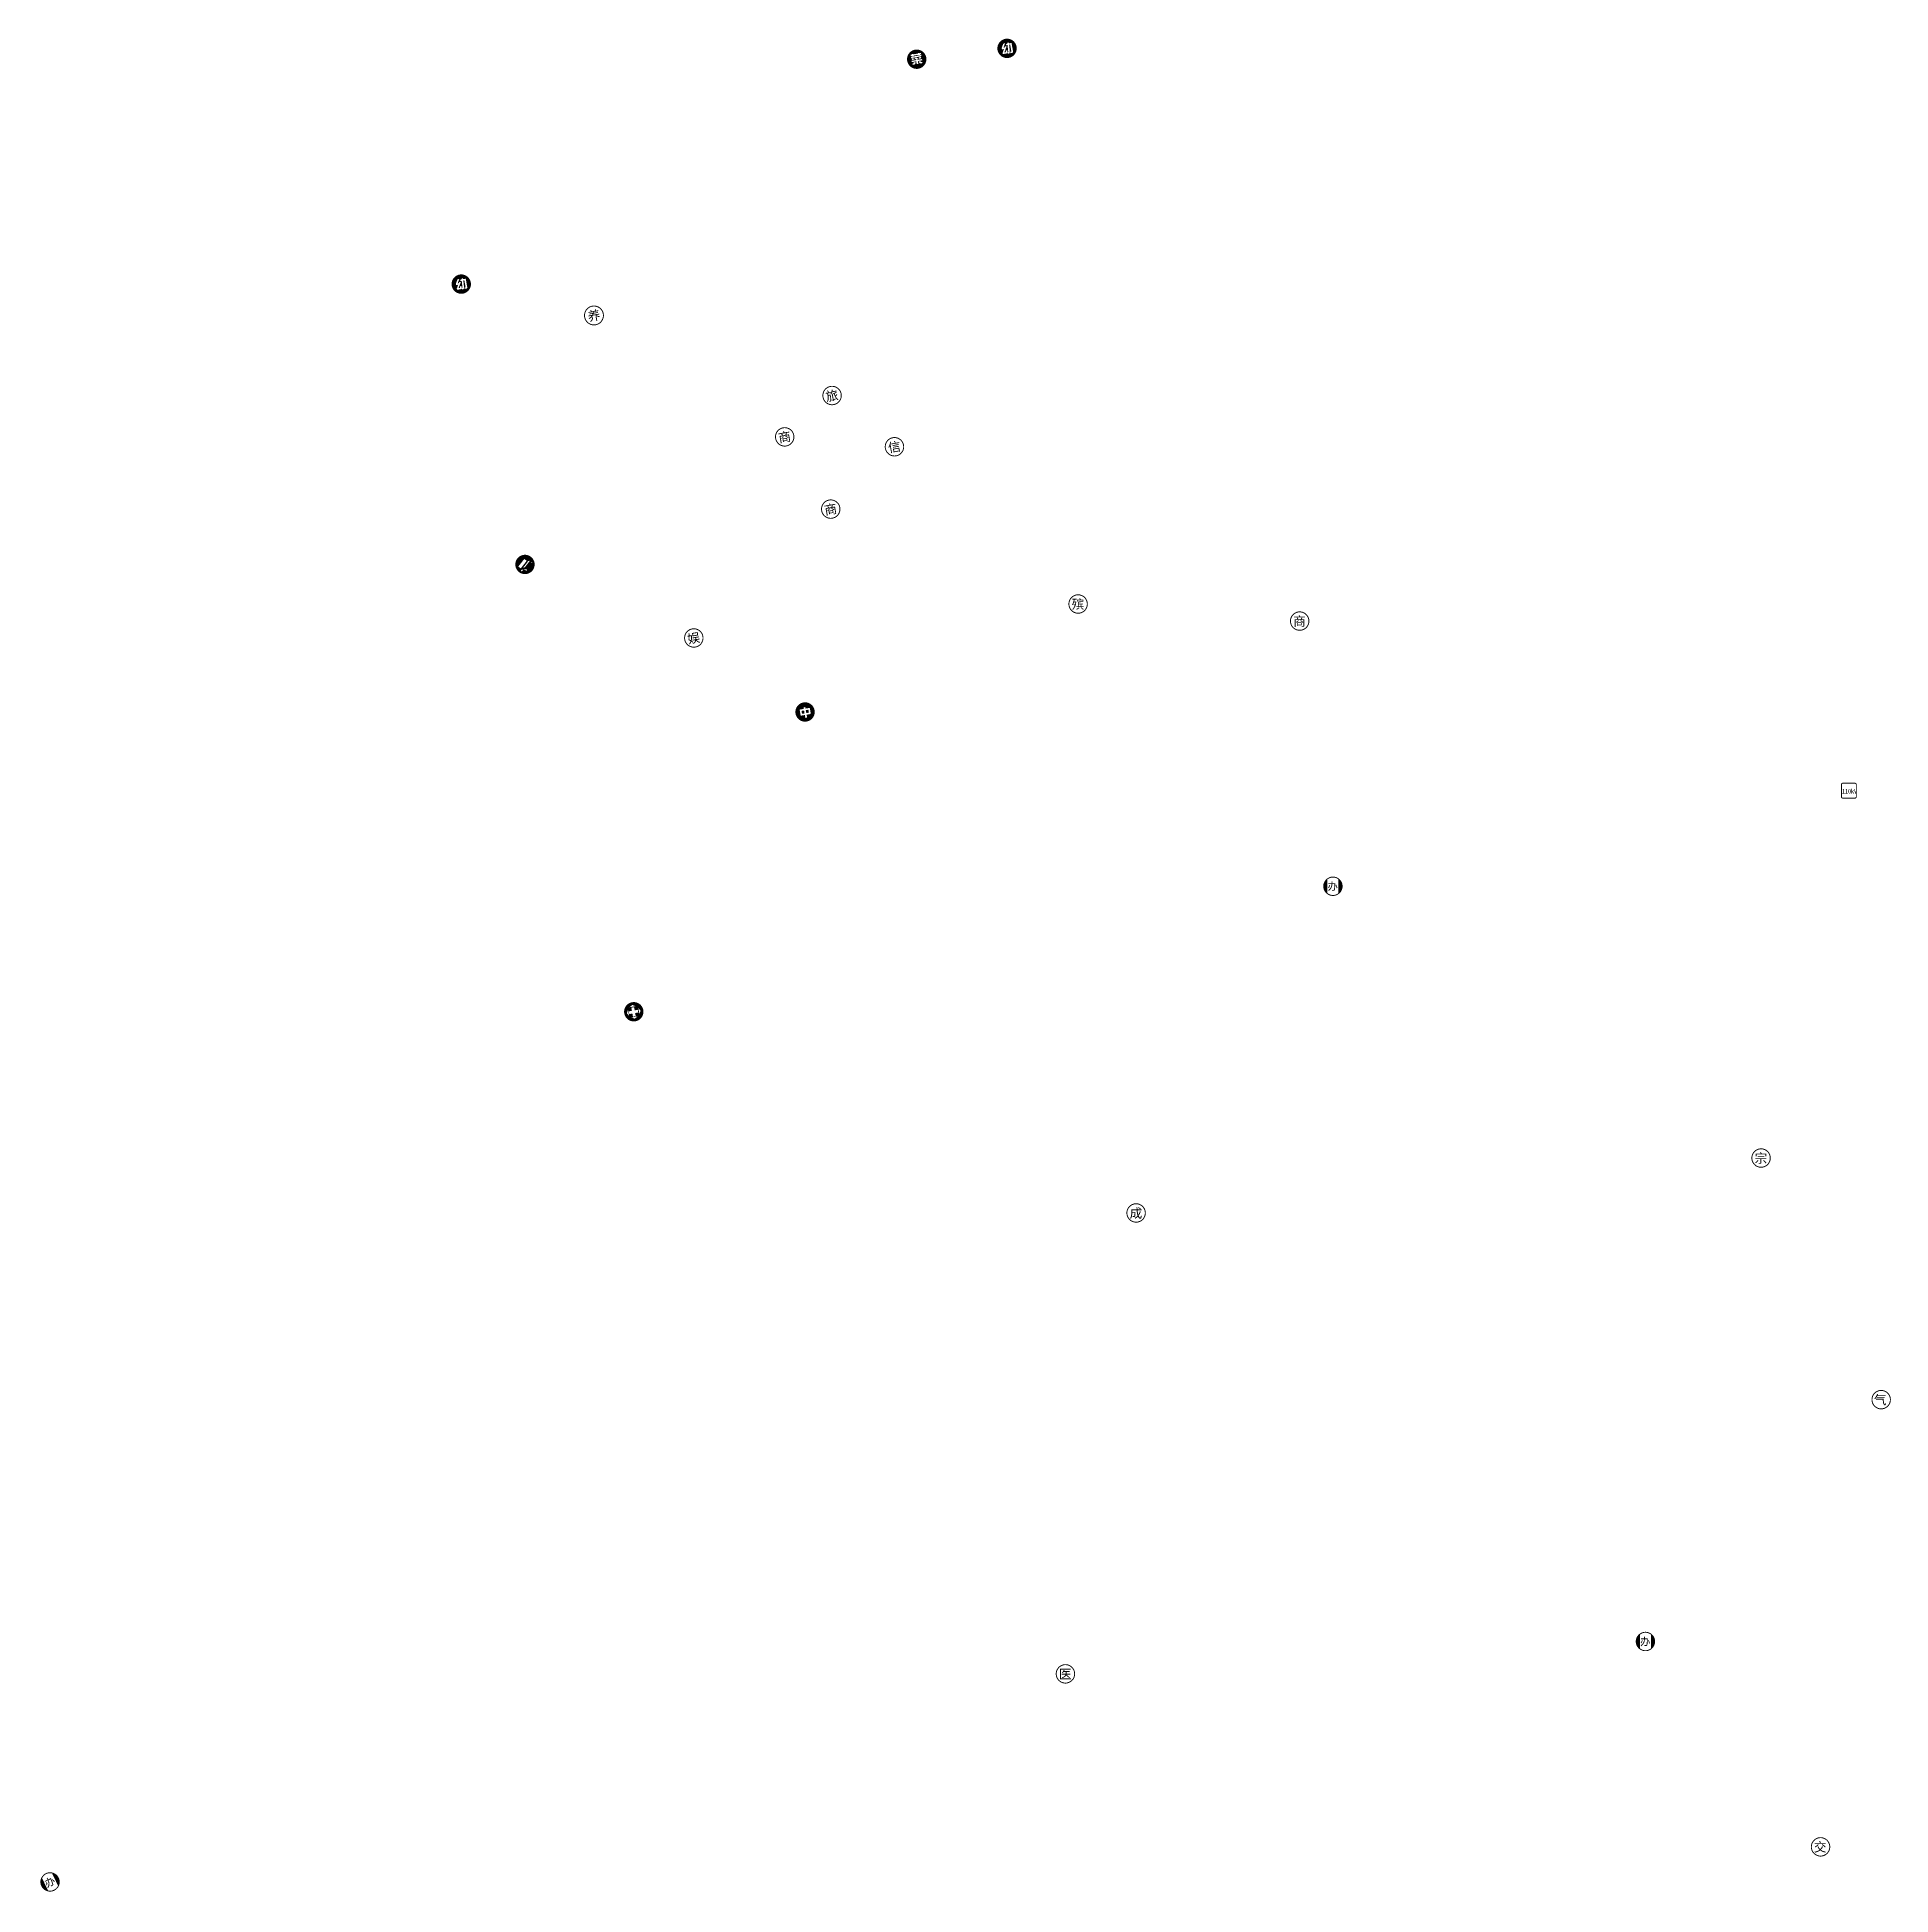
# Model space of a CAD drawing. Header units: inches. Extents: x 14633 to 228805, y -943 to 210487.
# Drawn here: x 220694 to 222304, y 206444 to 208057 of the extents above; entities that cross this region are included whole.
import ezdxf

# ---------------------------------------------------------------- set-up
doc = ezdxf.new("R2010")
doc.units = ezdxf.units.IN
doc.header["$LTSCALE"] = 10
doc.header["$MEASUREMENT"] = 0
doc.layers.add('0符号', color=7, linetype='Continuous')
doc.styles.add('符号', font='simhei.ttf', dxfattribs={"height": 10})
doc.styles.add('黑体', font='simhei.ttf')

# ---------------------------------------------------------------- blocks, each defined once
blk = doc.blocks.new('U6-殡葬设施用地')
at = {"color": 7, "const_width": 0.4}
blk.add_lwpolyline([(2.83157404477879, -2.82527669954834, 102.191606915449), (2.718849657906503, -2.933914882503814, 0.009785539440899585)], format="xyb", close=True, dxfattribs=at)
at = {"color": 7, "style": '黑体'}
blk.add_text('殡', height=4, dxfattribs=at).set_placement((-2.802977080490564, -2.081554808175497))
blk = doc.blocks.new('C1-非市属办公用地')
at = {"ltscale": 4}
h = blk.add_hatch(color=7, dxfattribs=at)
h.paths.add_polyline_path([(-2.409024212250529, 3.145605859163652, 0.500000000011065), (-2.409024212250529, -3.280394141073089)])
h.paths.add_polyline_path([(2.410475787749306, 3.145605859163652), (2.410475787749306, -3.280394141073089, 0.5000000000110649)])
at = {"color": 7, "const_width": 0.4}
blk.add_lwpolyline([(2.831574044750027, -2.825276699566302, 102.191606915449), (2.718849657877058, -2.933914882520639, 0.009785539440899585)], format="xyb", close=True, dxfattribs=at)
at = {"color": 7, "style": '黑体'}
blk.add_text('办', height=3.25, dxfattribs=at).set_placement((-2.312648672545834, -1.652986779394041))
blk = doc.blocks.new('C2-商业用地')
at = {"color": 7, "const_width": 0.4}
blk.add_lwpolyline([(2.831574044750027, -2.825276699566302, 102.191606915449), (2.718849657877058, -2.933914882520639, 0.009785539440899585)], format="xyb", close=True, dxfattribs=at)
at = {"color": 7, "style": '黑体'}
blk.add_text('商', height=4, dxfattribs=at).set_placement((-2.802977080517735, -2.081554808191527))
blk = doc.blocks.new('C9-宗教活动场所用地')
at = {"const_width": 0.4}
blk.add_lwpolyline([(2.831574044752415, -2.825276699563581, 102.191606915449), (2.718849657879446, -2.93391488251789, 0.009785539440899585)], format="xyb", close=True, dxfattribs=at)
at = {"style": '黑体'}
blk.add_text('宗', height=4, dxfattribs=at).set_placement((-2.802977080515348, -2.081554808188876))
blk = doc.blocks.new('110kV变电站')
at = {"color": 7, "const_width": 0.4}
blk.add_lwpolyline([(2.871764974007306, 2.933511033153991, 0.4142135623730951), (2.221764974007328, 3.583511033154082), (-2.978235025992603, 3.583511033154082, 0.4142135623730951), (-3.628235025992694, 2.933511033153991), (-3.628235025992694, -2.266488966845941, 0.4142135623730951), (-2.978235025992603, -2.916488966845918), (2.221764974007328, -2.916488966845918, 0.4142135623730951), (2.871764974007306, -2.266488966845941)], format="xyb", close=True, dxfattribs=at)
at = {"color": 7, "style": '黑体', "width": 0.8}
blk.add_text('110kV', height=2, dxfattribs=at).set_placement((-3.357880879274603, -0.9077950936826937))
blk = doc.blocks.new('R-养老院')
at = {"color": 7, "const_width": 0.4}
blk.add_lwpolyline([(3.798771970507346, -1.553006524109264, 1.370340105506409), (-3.994142029285399, -0.9430414613021867, 0.7297458462915614)], format="xyb", close=True, dxfattribs=at)
at = {"color": 7, "style": '符号'}
blk.add_text('养', height=4, dxfattribs=at).set_placement((-2.723290558109852, -2.086491270103011))
blk = doc.blocks.new('U-电信设施用地')
at = {"color": 7, "const_width": 0.4}
blk.add_lwpolyline([(2.831574044778563, -2.82527669954834, 102.191606915449), (2.718849657906276, -2.933914882503814, 0.009785539440899585)], format="xyb", close=True, dxfattribs=at)
at = {"color": 7, "style": '黑体'}
blk.add_text('信', height=4, dxfattribs=at).set_placement((-2.802977080490791, -2.081554808175497))
blk = doc.blocks.new('R-中学')
h = blk.add_hatch(color=7)
h.paths.add_polyline_path([(2.718849657877058, -2.933914882520639, 0.009785539440899585), (2.831574044750027, -2.825276699566302, 102.191606915449)])
h.paths.add_polyline_path([(0.4527102068932436, 2.096349592213642), (0.4527102068932436, 1.409358771442271), (2.330090294690649, 1.409358771442498), (2.330090294690649, -0.7463710454605916), (2.300478621381558, -0.9536527586243437), (2.220527103447012, -1.107633459831618), (2.084313406225078, -1.211274316413551), (1.894798697046667, -1.26161416103912), (1.782274338471325, -1.267536495700824), (0.4527102068932436, -1.267536495700824), (0.4527102068932436, -2.558605451977996), (-0.3112709644816505, -2.558605451977883), (-0.3112709644816505, -1.26753649570071), (-2.144233542315305, -1.26753649570071), (-2.144233542315305, 1.409358771442385), (-0.3112709644816505, 1.409358771442498), (-0.3112709644816505, 2.096349592213642)], flags=16)
h.paths.add_polyline_path([(1.601643131286664, 0.7223679506711278), (1.601643131286664, -0.40287563507502), (1.58387612730121, -0.4887494876712708), (1.421011924100981, -0.5657398382750216), (0.4527102068932436, -0.5657398382750216), (0.4527102068932436, 0.7223679506711278)], flags=0)
h.paths.add_polyline_path([(-0.3112709644816505, 0.7223679506711278), (-0.3112709644816505, -0.5657398382750216), (-1.41874754624223, -0.5657398382750216), (-1.41874754624223, 0.7223679506711278)], flags=0)
at = {"color": 7, "const_width": 0.4}
blk.add_lwpolyline([(2.831574044750027, -2.825276699566302, 102.191606915449), (2.718849657877058, -2.933914882520639, 0.009785539440899585)], format="xyb", close=True, dxfattribs=at)
blk = doc.blocks.new('R-农贸市场')
h = blk.add_hatch(color=7)
h.paths.add_polyline_path([(2.718849657875694, -2.933914882519161, 0.009785539440899587), (2.831574044748663, -2.825276699564938, 102.1916069154491)])
h.paths.add_polyline_path([(0.9390161916741135, 2.336235273533816), (0.9390161916741135, 2.516866480719386), (1.661541020416394, 2.5168664807195), (1.661541020416394, 2.33623527353393), (2.3041143312239, 2.33623527353393), (2.3041143312239, 1.767691145999038), (1.661541020416394, 1.767691145999038), (1.661541020416394, 1.587059938813468), (0.9390161916741135, 1.587059938813468), (0.9390161916741135, 1.767691145999038), (-1.015354246726929, 1.767691145999038), (-1.015354246726929, 1.587059938813582), (-1.740840242800004, 1.587059938813582), (-1.740840242800004, 1.767691145999038), (-2.324190206989442, 1.767691145999038), (-2.324190206989442, 2.336235273534044), (-1.740840242800004, 2.336235273534044), (-1.740840242800004, 2.516866480719614), (-1.015354246726929, 2.5168664807195), (-1.015354246726929, 2.336235273533816)], flags=16)
h.paths.add_polyline_path([(1.383191291310709, 1.427156902944375), (1.575667167819915, 1.495263751555399), (1.60527884112912, 1.530797759526308), (2.3041143312239, 1.530797759526308), (2.265619155922195, 1.287982038391533), (2.188628805318444, 1.104389663875168), (2.114599622045603, 1.018515811278689), (1.951735418845487, 0.926719624020393), (1.732609036357985, 0.8882244487185744), (-2.262005693040237, 0.8852632813876653), (-2.262005693040237, 1.427156902944375)], flags=16)
h.paths.add_polyline_path([(0.09508350236455954, 0.698709739540277), (0.09508350236455954, 0.5802630463039122), (0.213530195601038, 0.4973503610384569), (0.515569263353882, 0.4973503610384569), (0.515569263353882, 0.01764125343095202), (-0.1891885614031708, 0.01764125343083833), (-0.4260819478757867, 0.05021409407083866), (-0.5682179797593108, 0.1449714486599305), (-0.6126354897230613, 0.295990982536523), (-0.6126354897230613, 0.698709739540277)], flags=16)
h.paths.add_polyline_path([(-1.415111836399774, 0.698709739540277), (-1.415111836399774, 0.5802630463039122), (-1.296665143163409, 0.4973503610384569), (-1.015354246726929, 0.4973503610384569), (-1.015354246726929, 0.01764125343095202), (-1.699383900167732, 0.01764125343095202), (-1.936277286640006, 0.05021409407083866), (-2.078413318523758, 0.1449714486600442), (-2.122830828487508, 0.295990982536523), (-2.122830828487508, 0.698709739540277)], flags=16)
h.paths.add_polyline_path([(0.9182880203577497, 0.4973503610384569), (1.217365920779798, 0.4973503610384569), (1.321006777361617, 0.5802630463039122), (1.321006777361617, 0.698709739540277), (2.025764602118329, 0.698709739540277), (2.025764602118329, 0.295990982536523), (1.978385924823783, 0.1420102813292488), (1.833288725609123, 0.04725292674004322), (1.605278841129461, 0.01764125343083833), (0.9182880203577497, 0.01764125343095202)], flags=16)
h.paths.add_polyline_path([(0.3527050601538804, -0.08599960315098087), (0.3527050601537667, -0.3258541569547333), (2.286347327238445, -0.3258541569547333), (2.286347327238445, -0.8884759498276935), (0.3527050601537667, -0.8884759498276935), (0.3527050601538804, -2.117360392155661), (-0.3698197685883997, -2.117360392155661), (-0.3698197685883997, -0.8884759498276935), (-2.303462035672965, -0.8884759498276935), (-2.303462035672965, -0.3258541569547333), (-0.3698197685883997, -0.3258541569547333), (-0.3698197685883997, -0.08599960315098087)], flags=16)
h.paths.add_polyline_path([(-0.7162763463048805, -1.110563499645991), (-0.9768590714251104, -1.830127161057476), (-1.08049992800693, -1.972263192941114), (-1.252247633199886, -2.055175878206569), (-1.477296350348411, -2.081826384184751), (-2.1850153424366, -2.081826384184751), (-2.1850153424366, -1.554738599282587), (-1.740840242800004, -1.554738599282587), (-1.628315884225458, -1.483670583340995), (-1.477296350348979, -1.110563499645991)], flags=16)
h.paths.add_polyline_path([(0.6754722992230882, -1.110563499645991), (1.439453470598096, -1.110563499645991), (1.543094327179915, -1.394835563413494), (1.667463355078212, -1.531049260635427), (1.70299736304969, -1.534010427966336), (2.126444291369353, -1.534010427966223), (2.126444291369353, -2.081826384184751), (1.341734948677868, -2.081826384184751), (1.131492068183206, -2.046292376213728), (0.9804725343069549, -1.936729184970091), (0.8975598490413859, -1.776826149100657)], flags=16)
at = {"color": 7, "const_width": 0.4}
blk.add_lwpolyline([(2.831574044748663, -2.825276699564938, 102.191606915449), (2.718849657875694, -2.933914882519161, 0.009785539440899585)], format="xyb", close=True, dxfattribs=at)
blk = doc.blocks.new('R-幼儿园')
h = blk.add_hatch(color=7)
h.paths.add_polyline_path([(0.9123095805590538, 3.894572022253442, 0.0001894239655531841), (0.9093584178905303, 3.895262157430579, 5279.163051416555)])
h.paths.add_polyline_path([(2.32016856565383, -1.834638802811014), (2.290556892344739, -2.027114679320221), (2.204683039748375, -2.172211878534767), (2.0595858405336, -2.266969233123973), (1.858226462031666, -2.314347910418519), (1.094245290656886, -2.320270245080337), (1.094245290656886, -1.733959113560104), (1.485119378337231, -1.733959113560104), (1.618371908228028, -1.692502770927376), (1.618371908228028, 1.369344249234246), (1.150507469944159, 1.369344249234246), (0.9609927607658619, -1.313473352570782), (0.9254587527949525, -1.621434754985557), (0.8751189081694974, -1.873133978112946), (0.8099732268894968, -2.068571021952948), (0.7240993742931323, -2.213668221167381), (0.626380852372904, -2.30250324109511), (0.5079341591361981, -2.335076081734996), (0.4901671551510844, -2.335076081734996), (-0.110949813023808, -2.335076081734996), (-0.110949813023808, -1.784298958185673), (-0.2331301520251827, -1.967569466687792), (-0.4011442114530155, -2.086338025938517), (-0.6025035899546083, -2.133716703233063), (-2.266679629926784, -2.136677870563972), (-2.266679629926784, -1.692502770927376), (-2.222262119963034, -1.526677400396238), (-2.097893092066442, -1.319395687234874), (-1.348717757344502, -0.04017140027917776), (-2.266679629926784, -0.04017140027917776), (-2.266679629926784, 0.4454600419901453), (-2.20153394864667, 0.6438582531611701), (-2.198572781315761, 0.6468194204921929), (-1.262843904748024, 2.319878962456642), (-0.4781345620567663, 2.319878962456642), (-1.484931454566322, 0.5431785639100326), (-1.005222346958817, 0.54317856391026), (-0.7564842911622236, 0.9666254922303779), (0.02822505152903432, 0.9666254922303779), (-1.484931454566322, -1.53259973505817), (-0.8601251477442702, -1.53259973505817), (-0.7357561198459734, -1.431920045807146), (-0.7357561198459734, -0.8456089142869132), (-0.09022164170744418, -0.8456089142869132), (-0.09022164170744418, -1.674735766941922), (-0.110949813023808, -1.784298958185673), (0.06672022683085288, -1.754687284876582), (0.1585164140891493, -1.698425105589195), (0.2295844300309682, -1.535560902388966), (0.2769631073255141, -1.263133507945213), (0.2858466093182415, -1.180220822679757), (0.4487108125183568, 1.369344249234246), (-0.110949813023808, 1.369344249234246), (-0.110949813023808, 1.973422384740047), (0.4842448204892662, 1.973422384740047), (0.5108953264674483, 2.340607133772892), (1.218614318555069, 2.340607133772892), (1.191963812576887, 1.973422384740047), (2.32016856565383, 1.973422384740047)], flags=16)
at = {"color": 7, "const_width": 0.4}
blk.add_lwpolyline([(0.9093584178905303, 3.895262157430579, 5279.163051416555), (0.9123095805590538, 3.894572022253442, 0.0001894239655531841)], format="xyb", close=True, dxfattribs=at)
blk = doc.blocks.new('C2-旅馆业用地')
at = {"color": 7, "const_width": 0.4}
blk.add_lwpolyline([(2.831574044750027, -2.825276699566302, 102.191606915449), (2.718849657877058, -2.933914882520639, 0.009785539440899585)], format="xyb", close=True, dxfattribs=at)
at = {"color": 7, "style": '黑体'}
blk.add_text('旅', height=4, dxfattribs=at).set_placement((-2.802977080517735, -2.08155480819164))
blk = doc.blocks.new('S2-游憩集会广场用地')
h = blk.add_hatch(color=7)
h.paths.add_polyline_path([(2.718849657906389, -2.933914882503814, 0.009785539440899585), (2.831574044778677, -2.82527669954834, 102.191606915449)])
h.paths.add_polyline_path([(2.984489263323667, 1.20321273026093), (2.984489263325372, 0.9632127302610343), (2.813098209532541, 0.8048502626406844), (3.31734499753918, 0.4186866845138866), (3.013340300299092, 0.02172176911153656), (2.440405350232368, 0.4604882929977521), (0.005348909563394955, -1.789463137987696), (-0.3172212667342365, -1.789463137987696), (0.5261492624603079, -2.45369836361715), (0.2167816978443398, -2.846498198092377), (-0.8861389101558643, -1.977842377729758), (-1.931633080376855, -2.792430362733171), (-2.238938433562907, -2.398015074104478), (-1.457884068415751, -1.789463137987696), (-1.819377841850951, -1.789463137987696), (-1.81937784185277, -1.542417165321581), (-3.048272979424951, -0.4335129536138993), (0.08329807369489117, 2.359456122301708), (1.271481862186988, 1.203212730262749)], flags=16)
at = {"color": 7}
for p, q in [((-1.815448008800672, -1.545963284343088), (1.271481862186988, 1.203212730262749)), ((0.005348909565213944, -1.549463137986095), (2.984489263327191, 1.20321273026093)), ((2.984489263325372, 0.963212730261148), (0.005348909563394955, -1.789463137987696)), ((0.005348909565213944, -1.549463137986095), (-1.81937784185277, -1.549463137986095)), ((-1.819377841850951, -1.789463137987696), (0.005348909563394955, -1.789463137987696)), ((0.005348909563394955, -1.789463137987696), (0.005348909565213944, -1.549463137986095))]:
    blk.add_line(p, q, dxfattribs=at)
at = {"color": 7, "const_width": 0.4}
blk.add_lwpolyline([(2.831574044778677, -2.82527669954834, 102.191606915449), (2.718849657906389, -2.933914882503814, 0.009785539440899585)], format="xyb", close=True, dxfattribs=at)
blk = doc.blocks.new('S2-交通广场用地')
h = blk.add_hatch(color=7)
h.paths.add_polyline_path([(2.718849657813507, -2.933914882501995, 0.009785539440899587), (2.831574044685794, -2.825276699550159, 102.191606915449)])
h.paths.add_polyline_path([(1.157585240046274, 2.258564636728011), (-1.437971907565156, 2.258564636724373), (-0.1169396578399073, 3.021126707304575)], flags=16)
h.paths.add_polyline_path([(0.4830603421621618, 0.5446257188614254), (1.863619412532671, 0.5446257188632444), (1.863619412529033, -0.6553742811356642), (0.4830603421585238, -0.6553742811373695), (0.4830603421621618, -2.035933351513449), (-0.7169396578367468, -2.035933351513449), (-0.7169396578367468, -0.6553742811356642), (-2.097498728212713, -0.6553742811391885), (-2.097498728216351, 0.5446257188615391), (-0.7169396578367468, 0.5446257188632444), (-0.7169396578367468, 1.925184789239211), (0.4830603421621618, 1.925184789242962)], flags=16)
h.paths.add_polyline_path([(2.225627747272256, 1.226211156854447), (2.988189817848934, -0.09482109287455387), (2.225627747272256, -1.369345990757211)], flags=16)
h.paths.add_polyline_path([(-2.311045929421425, 1.219150616745537), (-2.311045929421425, -1.376406530867712), (-3.073607999999922, -0.05537428114075738)], flags=16)
h.paths.add_polyline_path([(1.243583217978767, -2.271440400763709), (-0.07744903174818774, -3.034002471338567), (-1.351973929630958, -2.271440400763822)], flags=16)
at = {"color": 7, "const_width": 0.4}
blk.add_lwpolyline([(2.831574044685794, -2.825276699550159, 102.191606915449), (2.718849657813507, -2.933914882501995, 0.009785539440899585)], format="xyb", close=True, dxfattribs=at)
blk = doc.blocks.new('C3-文化娱乐用地')
at = {"color": 7, "const_width": 0.4}
blk.add_lwpolyline([(2.831574044750027, -2.825276699566302, 102.191606915449), (2.718849657877058, -2.933914882520639, 0.009785539440899585)], format="xyb", close=True, dxfattribs=at)
at = {"color": 7, "style": '黑体'}
blk.add_text('娱', height=4, dxfattribs=at).set_placement((-2.802977080517735, -2.08155480819164))
blk = doc.blocks.new('C5-医院用地')
at = {"color": 7, "const_width": 0.4}
blk.add_lwpolyline([(2.831574044750027, -2.825276699566302, 102.191606915449), (2.718849657877058, -2.933914882520639, 0.009785539440899585)], format="xyb", close=True, dxfattribs=at)
at = {"color": 7, "style": '黑体'}
blk.add_text('医', height=4, dxfattribs=at).set_placement((-2.802977080517735, -2.08155480819164))
blk = doc.blocks.new('U2-公共交通用地')
at = {"color": 7, "const_width": 0.4}
blk.add_lwpolyline([(2.83157404474855, -2.825276699564824, 102.191606915449), (2.71884965787558, -2.933914882519048, 0.009785539440899585)], format="xyb", close=True, dxfattribs=at)
at = {"color": 7, "style": '黑体'}
blk.add_text('交', height=4, dxfattribs=at).set_placement((-2.903453259744992, -2.081554808190049))
blk = doc.blocks.new('U1-供燃气用地')
at = {"color": 7, "const_width": 0.4}
blk.add_lwpolyline([(2.831574044750027, -2.825276699566302, 102.191606915449), (2.718849657877058, -2.933914882520639, 0.009785539440899585)], format="xyb", close=True, dxfattribs=at)
at = {"color": 7, "style": '黑体'}
blk.add_text('气', height=4, dxfattribs=at).set_placement((-3.137897756150437, -2.08155480819164))
blk = doc.blocks.new('C6-成人与业余学校用地')
at = {"color": 7, "const_width": 0.4}
blk.add_lwpolyline([(2.831574044750027, -2.825276699566302, 102.191606915449), (2.718849657877058, -2.933914882520639, 0.009785539440899585)], format="xyb", close=True, dxfattribs=at)
at = {"color": 7, "style": '黑体'}
blk.add_text('成', height=4, dxfattribs=at).set_placement((-2.802977080517735, -2.08155480819164))

msp = doc.modelspace()

# ---------------------------------------------------------------- block references
at = {"layer": '0符号', "yscale": 2, "zscale": 2}
for name, p, xscale, rotation in [('R-幼儿园', (221536.4084337749, 208046.7965241175), 1.999999999989219, 10.00201398992339), ('R-农贸市场', (221457.9897436177, 208037.387202), 1.999999999989219, 10.00201398992339), ('R-幼儿园', (221062.6027605861, 207842.1908574329), 1.999999999989219, 10.00201398992339), ('R-养老院', (221177.7941653082, 207814.9607937295), 1.999999999989219, 10.00201398992339), ('C2-旅馆业用地', (221384.5114386081, 207745.4697619516), 1.999999999989219, 10.00201398992339), ('C2-商业用地', (221343.399186285, 207709.5606065908), 1.999999999989219, 10.00201398992339), ('U-电信设施用地', (221438.6710541313, 207700.992009783), 1.999999999989219, 10.00201398992339), ('C2-商业用地', (221383.353703169, 207646.8717256956), 1.999999999989219, 10.00201398992339), ('S2-游憩集会广场用地', (221117.9107093689, 207598.843305631), 1.999999999989219, 10.00201398992339), ('U6-殡葬设施用地', (221598.0926834687, 207564.5013442877), 2.000000000000012, 359.9999938593331), ('C2-商业用地', (221790.4405236541, 207549.6978701764), 2.000000000000012, 359.9999938593331), ('C3-文化娱乐用地', (221264.4743350892, 207535.0309357864), 1.999999999989219, 10.00201398992339), ('R-中学', (221361.0516614473, 207470.7740834498), 1.999999999989219, 10.00201398992339), ('C1-非市属办公用地', (221819.3044740504, 207319.5085767181), 2.000000000000012, 359.9999938593331), ('S2-交通广场用地', (221212.3613481448, 207210.5785269255), 1.999999999989219, 10.00201398992339), ('C6-成人与业余学校用地', (221648.4396007153, 207035.9468823427), 2.000000000000012, 359.9999938593331), ('U1-供燃气用地', (222295.2385617534, 206873.8955467023), 2.000000000000012, 359.9999938593331), ('C1-非市属办公用地', (222090.5877973013, 206663.9822612081), 2.000000000000012, 359.9999938593331), ('C5-医院用地', (221587.0832592738, 206635.8845882138), 2.000000000000012, 359.9999938593331), ('U2-公共交通用地', (222242.6150900037, 206485.7170943573), 2.000000000000012, 359.9999938593331), ('C1-非市属办公用地', (220705.6262702196, 206455.271503486), 2.000000000004555, 25.55899004272714)]:
    msp.add_blockref(name, p, dxfattribs=dict(at, xscale=xscale, rotation=rotation))
at = {"layer": '0符号', "xscale": 2, "yscale": 2, "zscale": 2}
for name, p in [('110kV变电站', (222267.9422606728, 207401.8073526301)), ('C9-宗教活动场所用地', (222190.9794152206, 207083.6033615932)), ('C9-宗教活动场所用地', (222190.9794152206, 207083.6033615932))]:
    msp.add_blockref(name, p, dxfattribs=at)

doc.saveas('drawing.dxf')
